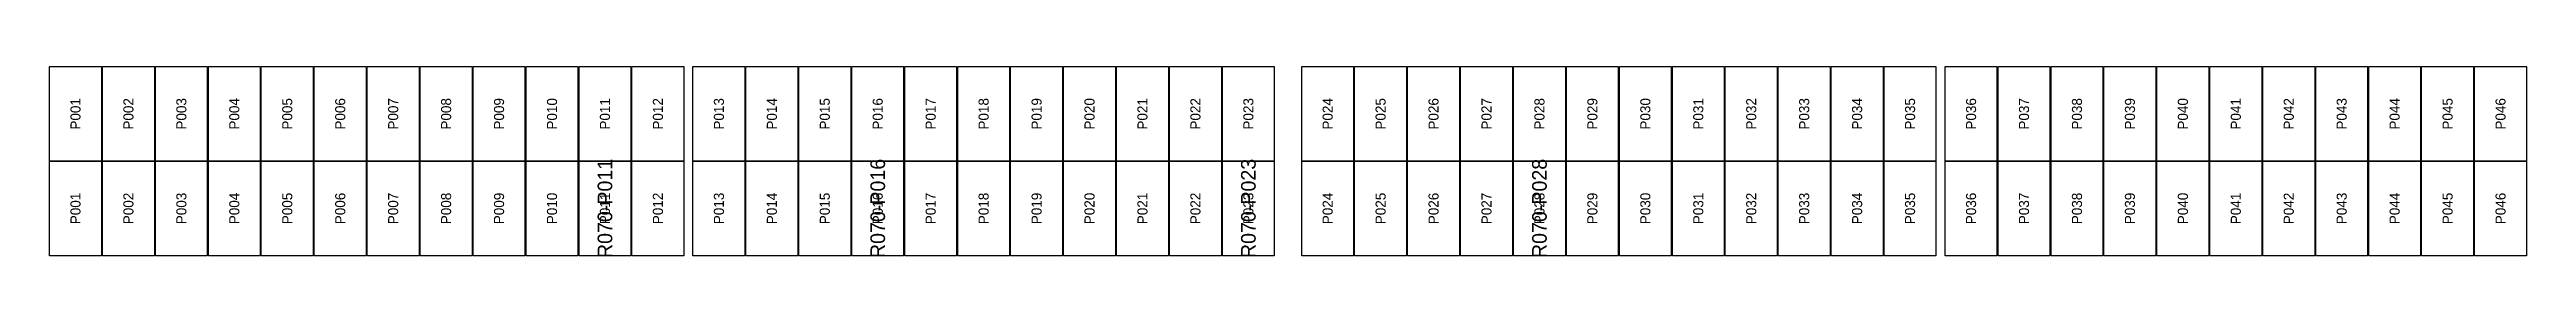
# Model space of a CAD drawing. Extents: x 296295 to 296770, y 651564 to 652121.
# Drawn here: x 296521.4 to 296575.5, y 651840.4 to 651844.5 of the extents above; entities that cross this region are included whole.
import ezdxf
from ezdxf.enums import TextEntityAlignment as Align

# ---------------------------------------------------------------- set-up
doc = ezdxf.new("R2010")
doc.units = 0

msp = doc.modelspace()

# ---------------------------------------------------------------- texts
at = {"layer": 'DEFECT_LABELS'}
for s, p in [('R070-P011', (296533.515, 651841.432)), ('R070-P016', (296539.481, 651841.432)), ('R070-P023', (296547.587, 651841.432)), ('R070-P028', (296553.953, 651841.432))]:
    msp.add_text(s, height=0.32, rotation=90, dxfattribs=at).set_placement(p, align=Align.MIDDLE_CENTER)
at = {"layer": 'PANEL_POSITION'}
for s, p in [('P001', (296521.935, 651843.495)), ('P002', (296523.093, 651843.495)), ('P003', (296524.251, 651843.495)), ('P004', (296525.409, 651843.495)), ('P005', (296526.567, 651843.495)), ('P006', (296527.725, 651843.495)), ('P007', (296528.883, 651843.495)), ('P008', (296530.041, 651843.495)), ('P009', (296531.199, 651843.495)), ('P010', (296532.357, 651843.495)), ('P011', (296533.515, 651843.495)), ('P012', (296534.673, 651843.495)), ('P013', (296536.007, 651843.495)), ('P014', (296537.165, 651843.495)), ('P015', (296538.323, 651843.495)), ('P016', (296539.481, 651843.495)), ('P017', (296540.639, 651843.495)), ('P018', (296541.797, 651843.495)), ('P019', (296542.955, 651843.495)), ('P020', (296544.113, 651843.495)), ('P021', (296545.271, 651843.495)), ('P022', (296546.429, 651843.495)), ('P023', (296547.587, 651843.495)), ('P024', (296549.321, 651843.495)), ('P025', (296550.479, 651843.495)), ('P026', (296551.637, 651843.495)), ('P027', (296552.795, 651843.495)), ('P028', (296553.953, 651843.495)), ('P029', (296555.111, 651843.495)), ('P030', (296556.269, 651843.495)), ('P031', (296557.427, 651843.495)), ('P032', (296558.585, 651843.495)), ('P033', (296559.743, 651843.495)), ('P034', (296560.901, 651843.495)), ('P035', (296562.059, 651843.495)), ('P036', (296563.393, 651843.495)), ('P037', (296564.551, 651843.495)), ('P038', (296565.709, 651843.495)), ('P039', (296566.867, 651843.495)), ('P040', (296568.025, 651843.495)), ('P041', (296569.183, 651843.495)), ('P042', (296570.341, 651843.495)), ('P043', (296571.499, 651843.495)), ('P044', (296572.657, 651843.495)), ('P045', (296573.815, 651843.495)), ('P046', (296574.973, 651843.495)), ('P001', (296521.935, 651841.432)), ('P002', (296523.093, 651841.432)), ('P003', (296524.251, 651841.432)), ('P004', (296525.409, 651841.432)), ('P005', (296526.567, 651841.432)), ('P006', (296527.725, 651841.432)), ('P007', (296528.883, 651841.432)), ('P008', (296530.041, 651841.432)), ('P009', (296531.199, 651841.432)), ('P010', (296532.357, 651841.432)), ('P011', (296533.515, 651841.432)), ('P012', (296534.673, 651841.432)), ('P013', (296536.007, 651841.432)), ('P014', (296537.165, 651841.432)), ('P015', (296538.323, 651841.432)), ('P016', (296539.481, 651841.432)), ('P017', (296540.639, 651841.432)), ('P018', (296541.797, 651841.432)), ('P019', (296542.955, 651841.432)), ('P020', (296544.113, 651841.432)), ('P021', (296545.271, 651841.432)), ('P022', (296546.429, 651841.432)), ('P023', (296547.587, 651841.432)), ('P024', (296549.321, 651841.432)), ('P025', (296550.479, 651841.432)), ('P026', (296551.637, 651841.432)), ('P027', (296552.795, 651841.432)), ('P028', (296553.953, 651841.432)), ('P029', (296555.111, 651841.432)), ('P030', (296556.269, 651841.432)), ('P031', (296557.427, 651841.432)), ('P032', (296558.585, 651841.432)), ('P033', (296559.743, 651841.432)), ('P034', (296560.901, 651841.432)), ('P035', (296562.059, 651841.432)), ('P036', (296563.393, 651841.432)), ('P037', (296564.551, 651841.432)), ('P038', (296565.709, 651841.432)), ('P039', (296566.867, 651841.432)), ('P040', (296568.025, 651841.432)), ('P041', (296569.183, 651841.432)), ('P042', (296570.341, 651841.432)), ('P043', (296571.499, 651841.432)), ('P044', (296572.657, 651841.432)), ('P045', (296573.815, 651841.432)), ('P046', (296574.973, 651841.432))]:
    msp.add_text(s, height=0.22, rotation=90, dxfattribs=at).set_placement(p, align=Align.MIDDLE_CENTER)

# ---------------------------------------------------------------- linework, layer by layer
at = {"layer": 'DEFECTIVE_PANELS'}
for points in [[(296532.948, 651842.464), (296534.082, 651842.464), (296534.082, 651840.401), (296532.948, 651840.401)], [(296538.914, 651842.464), (296540.048, 651842.464), (296540.048, 651840.401), (296538.914, 651840.401)], [(296547.02, 651842.464), (296548.154, 651842.464), (296548.154, 651840.401), (296547.02, 651840.401)], [(296553.386, 651842.464), (296554.52, 651842.464), (296554.52, 651840.401), (296553.386, 651840.401)]]:
    msp.add_lwpolyline(points, close=True, dxfattribs=at)
at = {"layer": 'PANELS_MASTER'}
for points in [[(296521.368, 651844.527), (296522.502, 651844.527), (296522.502, 651842.464), (296521.368, 651842.464)], [(296522.526, 651844.527), (296523.66, 651844.527), (296523.66, 651842.464), (296522.526, 651842.464)], [(296523.684, 651844.527), (296524.818, 651844.527), (296524.818, 651842.464), (296523.684, 651842.464)], [(296524.842, 651844.527), (296525.976, 651844.527), (296525.976, 651842.464), (296524.842, 651842.464)], [(296526, 651844.527), (296527.134, 651844.527), (296527.134, 651842.464), (296526, 651842.464)], [(296527.158, 651844.527), (296528.292, 651844.527), (296528.292, 651842.464), (296527.158, 651842.464)], [(296528.316, 651844.527), (296529.45, 651844.527), (296529.45, 651842.464), (296528.316, 651842.464)], [(296529.474, 651844.527), (296530.608, 651844.527), (296530.608, 651842.464), (296529.474, 651842.464)], [(296530.632, 651844.527), (296531.766, 651844.527), (296531.766, 651842.464), (296530.632, 651842.464)], [(296531.79, 651844.527), (296532.924, 651844.527), (296532.924, 651842.464), (296531.79, 651842.464)], [(296532.948, 651844.527), (296534.082, 651844.527), (296534.082, 651842.464), (296532.948, 651842.464)], [(296534.106, 651844.527), (296535.24, 651844.527), (296535.24, 651842.464), (296534.106, 651842.464)], [(296535.44, 651844.527), (296536.574, 651844.527), (296536.574, 651842.464), (296535.44, 651842.464)], [(296536.598, 651844.527), (296537.732, 651844.527), (296537.732, 651842.464), (296536.598, 651842.464)], [(296537.756, 651844.527), (296538.89, 651844.527), (296538.89, 651842.464), (296537.756, 651842.464)], [(296538.914, 651844.527), (296540.048, 651844.527), (296540.048, 651842.464), (296538.914, 651842.464)], [(296540.072, 651844.527), (296541.206, 651844.527), (296541.206, 651842.464), (296540.072, 651842.464)], [(296541.23, 651844.527), (296542.364, 651844.527), (296542.364, 651842.464), (296541.23, 651842.464)], [(296542.388, 651844.527), (296543.522, 651844.527), (296543.522, 651842.464), (296542.388, 651842.464)], [(296543.546, 651844.527), (296544.68, 651844.527), (296544.68, 651842.464), (296543.546, 651842.464)], [(296544.704, 651844.527), (296545.838, 651844.527), (296545.838, 651842.464), (296544.704, 651842.464)], [(296545.862, 651844.527), (296546.996, 651844.527), (296546.996, 651842.464), (296545.862, 651842.464)], [(296547.02, 651844.527), (296548.154, 651844.527), (296548.154, 651842.464), (296547.02, 651842.464)], [(296548.754, 651844.527), (296549.888, 651844.527), (296549.888, 651842.464), (296548.754, 651842.464)], [(296549.912, 651844.527), (296551.046, 651844.527), (296551.046, 651842.464), (296549.912, 651842.464)], [(296551.07, 651844.527), (296552.204, 651844.527), (296552.204, 651842.464), (296551.07, 651842.464)], [(296552.228, 651844.527), (296553.362, 651844.527), (296553.362, 651842.464), (296552.228, 651842.464)], [(296553.386, 651844.527), (296554.52, 651844.527), (296554.52, 651842.464), (296553.386, 651842.464)], [(296554.544, 651844.527), (296555.678, 651844.527), (296555.678, 651842.464), (296554.544, 651842.464)], [(296555.702, 651844.527), (296556.836, 651844.527), (296556.836, 651842.464), (296555.702, 651842.464)], [(296556.86, 651844.527), (296557.994, 651844.527), (296557.994, 651842.464), (296556.86, 651842.464)], [(296558.018, 651844.527), (296559.152, 651844.527), (296559.152, 651842.464), (296558.018, 651842.464)], [(296559.176, 651844.527), (296560.31, 651844.527), (296560.31, 651842.464), (296559.176, 651842.464)], [(296560.334, 651844.527), (296561.468, 651844.527), (296561.468, 651842.464), (296560.334, 651842.464)], [(296561.492, 651844.527), (296562.626, 651844.527), (296562.626, 651842.464), (296561.492, 651842.464)], [(296562.826, 651844.527), (296563.96, 651844.527), (296563.96, 651842.464), (296562.826, 651842.464)], [(296563.984, 651844.527), (296565.118, 651844.527), (296565.118, 651842.464), (296563.984, 651842.464)], [(296565.142, 651844.527), (296566.276, 651844.527), (296566.276, 651842.464), (296565.142, 651842.464)], [(296566.3, 651844.527), (296567.434, 651844.527), (296567.434, 651842.464), (296566.3, 651842.464)], [(296567.458, 651844.527), (296568.592, 651844.527), (296568.592, 651842.464), (296567.458, 651842.464)], [(296568.616, 651844.527), (296569.75, 651844.527), (296569.75, 651842.464), (296568.616, 651842.464)], [(296569.774, 651844.527), (296570.908, 651844.527), (296570.908, 651842.464), (296569.774, 651842.464)], [(296570.932, 651844.527), (296572.066, 651844.527), (296572.066, 651842.464), (296570.932, 651842.464)], [(296572.09, 651844.527), (296573.224, 651844.527), (296573.224, 651842.464), (296572.09, 651842.464)], [(296573.248, 651844.527), (296574.382, 651844.527), (296574.382, 651842.464), (296573.248, 651842.464)], [(296574.406, 651844.527), (296575.54, 651844.527), (296575.54, 651842.464), (296574.406, 651842.464)], [(296521.368, 651842.464), (296522.502, 651842.464), (296522.502, 651840.401), (296521.368, 651840.401)], [(296522.526, 651842.464), (296523.66, 651842.464), (296523.66, 651840.401), (296522.526, 651840.401)], [(296523.684, 651842.464), (296524.818, 651842.464), (296524.818, 651840.401), (296523.684, 651840.401)], [(296524.842, 651842.464), (296525.976, 651842.464), (296525.976, 651840.401), (296524.842, 651840.401)], [(296526, 651842.464), (296527.134, 651842.464), (296527.134, 651840.401), (296526, 651840.401)], [(296527.158, 651842.464), (296528.292, 651842.464), (296528.292, 651840.401), (296527.158, 651840.401)], [(296528.316, 651842.464), (296529.45, 651842.464), (296529.45, 651840.401), (296528.316, 651840.401)], [(296529.474, 651842.464), (296530.608, 651842.464), (296530.608, 651840.401), (296529.474, 651840.401)], [(296530.632, 651842.464), (296531.766, 651842.464), (296531.766, 651840.401), (296530.632, 651840.401)], [(296531.79, 651842.464), (296532.924, 651842.464), (296532.924, 651840.401), (296531.79, 651840.401)], [(296534.106, 651842.464), (296535.24, 651842.464), (296535.24, 651840.401), (296534.106, 651840.401)], [(296535.44, 651842.464), (296536.574, 651842.464), (296536.574, 651840.401), (296535.44, 651840.401)], [(296536.598, 651842.464), (296537.732, 651842.464), (296537.732, 651840.401), (296536.598, 651840.401)], [(296537.756, 651842.464), (296538.89, 651842.464), (296538.89, 651840.401), (296537.756, 651840.401)], [(296540.072, 651842.464), (296541.206, 651842.464), (296541.206, 651840.401), (296540.072, 651840.401)], [(296541.23, 651842.464), (296542.364, 651842.464), (296542.364, 651840.401), (296541.23, 651840.401)], [(296542.388, 651842.464), (296543.522, 651842.464), (296543.522, 651840.401), (296542.388, 651840.401)], [(296543.546, 651842.464), (296544.68, 651842.464), (296544.68, 651840.401), (296543.546, 651840.401)], [(296544.704, 651842.464), (296545.838, 651842.464), (296545.838, 651840.401), (296544.704, 651840.401)], [(296545.862, 651842.464), (296546.996, 651842.464), (296546.996, 651840.401), (296545.862, 651840.401)], [(296548.754, 651842.464), (296549.888, 651842.464), (296549.888, 651840.401), (296548.754, 651840.401)], [(296549.912, 651842.464), (296551.046, 651842.464), (296551.046, 651840.401), (296549.912, 651840.401)], [(296551.07, 651842.464), (296552.204, 651842.464), (296552.204, 651840.401), (296551.07, 651840.401)], [(296552.228, 651842.464), (296553.362, 651842.464), (296553.362, 651840.401), (296552.228, 651840.401)], [(296554.544, 651842.464), (296555.678, 651842.464), (296555.678, 651840.401), (296554.544, 651840.401)], [(296555.702, 651842.464), (296556.836, 651842.464), (296556.836, 651840.401), (296555.702, 651840.401)], [(296556.86, 651842.464), (296557.994, 651842.464), (296557.994, 651840.401), (296556.86, 651840.401)], [(296558.018, 651842.464), (296559.152, 651842.464), (296559.152, 651840.401), (296558.018, 651840.401)], [(296559.176, 651842.464), (296560.31, 651842.464), (296560.31, 651840.401), (296559.176, 651840.401)], [(296560.334, 651842.464), (296561.468, 651842.464), (296561.468, 651840.401), (296560.334, 651840.401)], [(296561.492, 651842.464), (296562.626, 651842.464), (296562.626, 651840.401), (296561.492, 651840.401)], [(296562.826, 651842.464), (296563.96, 651842.464), (296563.96, 651840.401), (296562.826, 651840.401)], [(296563.984, 651842.464), (296565.118, 651842.464), (296565.118, 651840.401), (296563.984, 651840.401)], [(296565.142, 651842.464), (296566.276, 651842.464), (296566.276, 651840.401), (296565.142, 651840.401)], [(296566.3, 651842.464), (296567.434, 651842.464), (296567.434, 651840.401), (296566.3, 651840.401)], [(296567.458, 651842.464), (296568.592, 651842.464), (296568.592, 651840.401), (296567.458, 651840.401)], [(296568.616, 651842.464), (296569.75, 651842.464), (296569.75, 651840.401), (296568.616, 651840.401)], [(296569.774, 651842.464), (296570.908, 651842.464), (296570.908, 651840.401), (296569.774, 651840.401)], [(296570.932, 651842.464), (296572.066, 651842.464), (296572.066, 651840.401), (296570.932, 651840.401)], [(296572.09, 651842.464), (296573.224, 651842.464), (296573.224, 651840.401), (296572.09, 651840.401)], [(296573.248, 651842.464), (296574.382, 651842.464), (296574.382, 651840.401), (296573.248, 651840.401)], [(296574.406, 651842.464), (296575.54, 651842.464), (296575.54, 651840.401), (296574.406, 651840.401)]]:
    msp.add_lwpolyline(points, close=True, dxfattribs=at)

msp.set_redraw_order([(e.dxf.handle, doc.entitydb.next_handle()) for e in msp.query("TEXT MTEXT ATTDEF DIMENSION ARC_DIMENSION")])  # texts and dimensions are drawn at this point

doc.saveas('drawing.dxf')
